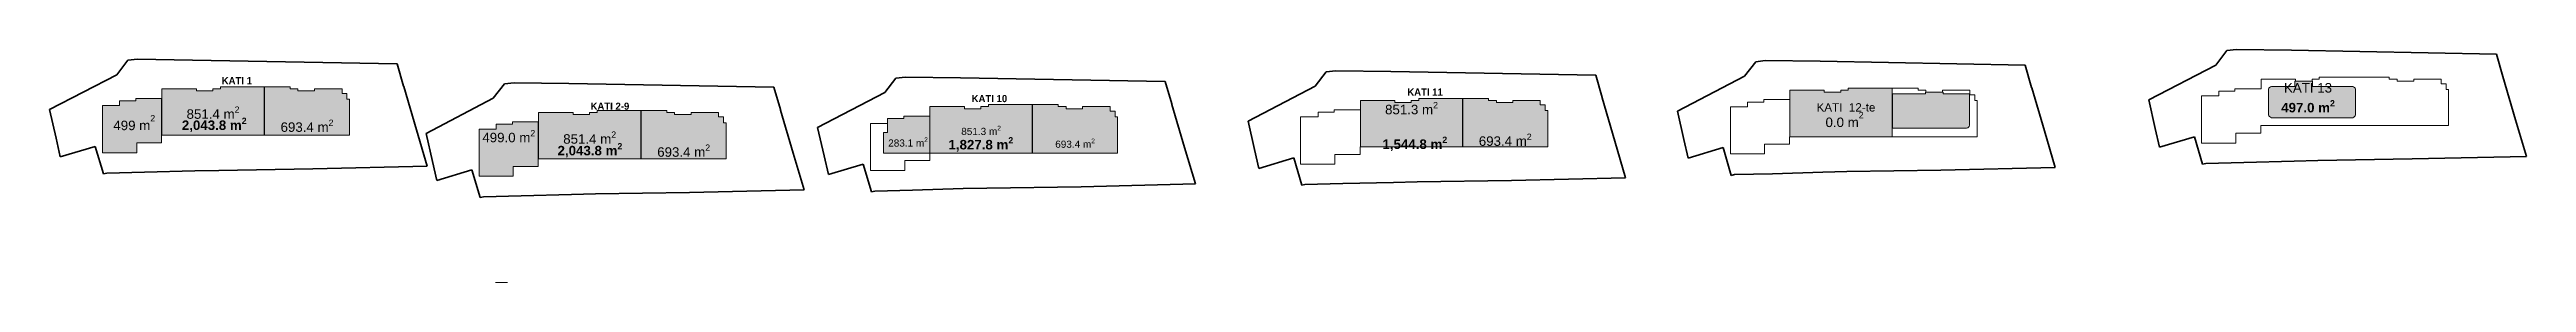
# Model space of a CAD drawing. Header units: metres. Extents: x 7423707 to 7427500, y 4706661 to 4708784.
# Drawn here: x 7426072 to 7427113, y 4707945 to 4708044 of the extents above; entities that cross this region are included whole.
import ezdxf

# ---------------------------------------------------------------- set-up
doc = ezdxf.new("R2010")
doc.units = ezdxf.units.M
doc.linetypes.add('1_300', pattern=[2010, 1059, -528, 0, -423])
for name, color, linetype, lineweight in [('0-PARCELAT-2018.01.16_Pen_No__101', 252, 'Continuous', 13), ('2D Drafting - General_Pen_No__1', 7, 'Continuous', 13), ('2D Drafting - General_Pen_No__100', 2, 'Continuous', 13), ('MURE_Pen_No__1', 7, 'Continuous', 13), ('TEKSTI_Pen_No__201', 7, 'Continuous', 30)]:
    doc.layers.add(name, color=color, linetype=linetype, lineweight=lineweight)
doc.layers.add('2D Drafting - General_Pen_No__3', color=7, linetype='Continuous', lineweight=18, true_color=0xff6600)
doc.layers.add('2D Drafting - General_Pen_No__8', color=7, linetype='Continuous', lineweight=35, true_color=0xa80f02)
doc.styles.add('GENERATED_STYLE_1', font='GOTHICB.TTF')
doc.styles.add('GENERATED_STYLE_2', font='arial.ttf')
doc.styles.add('GENERATED_STYLE_3', font='arialbd.ttf')

msp = doc.modelspace()

# ---------------------------------------------------------------- texts
at = {"layer": '2D Drafting - General_Pen_No__1', "color": 7, "linetype": 'Continuous', "lineweight": 13, "attachment_point": 2}
for s, insert, char_height, style in [('\\A1;{\\pqc;\\fArial|b0|i0|c0|p0;\\W1.000000;KATI 13}', (7427020.9, 4708029.5), 4, 'GENERATED_STYLE_1'), ('\\A1;{\\pqc;\\fArial|b0|i0|c0|p0;\\W1.000000;851.4 m\\fArial|b0|i0|c0|p0;\\W1.000000;\\A1{\\H.66x;\\S2^  ;}}', (7426140.4, 4708019.6), 4, 'GENERATED_STYLE_1'), ('\\A1;{\\pqc;\\fArial|b0|i0|c0|p0;\\W1.000000;851.3 m\\fArial|b0|i0|c0|p0;\\W1.000000;\\A1{\\H.66x;\\S2^  ;}}', (7426644.1, 4708021.5), 4, 'GENERATED_STYLE_1'), ('\\A1;{\\pqc;\\fArial|b0|i0|c0|p0;\\W1.000000;KATI  1\\fArial|b0|i0|c0|p0;\\W1.000000;2\\fArial|b0|i0|c0|p0;\\W1.000000;-te}', (7426826.7, 4708021), 3.5, 'GENERATED_STYLE_1'), ('\\A1;{\\pqc;\\fArial|b1|i0|c0|p0;\\W1.000000;497.0 m\\fArial|b1|i0|c0|p0;\\W1.000000;\\A1{\\H.66x;\\S2^  ;}}', (7427020.9, 4708022.3), 4, 'GENERATED_STYLE_2'), ('\\A1;{\\pqc;\\fArial|b1|i0|c0|p0;\\W1.000000;2,043.8 m\\fArial|b1|i0|c0|p0;\\W1.000000;\\A1{\\H.66x;\\S2^  ;}}', (7426140.9, 4708014.9), 4, 'GENERATED_STYLE_2'), ('\\A1;{\\pqc;\\fArial|b0|i0|c0|p0;\\W1.000000;693.4 m\\fArial|b0|i0|c0|p0;\\W1.000000;\\A1{\\H.66x;\\S2^  ;}}', (7426179.9, 4708014.1), 4, 'GENERATED_STYLE_1'), ('\\A1;{\\pqc;\\fArial|b0|i0|c0|p0;\\W1.000000;499.0 m\\fArial|b0|i0|c0|p0;\\W1.000000;\\A1{\\H.66x;\\S2^  ;}}', (7426264.7, 4708009.7), 4, 'GENERATED_STYLE_1'), ('\\A1;{\\pqc;\\fArial|b0|i0|c0|p0;\\W1.000000;851.4 m\\fArial|b0|i0|c0|p0;\\W1.000000;\\A1{\\H.66x;\\S2^  ;}}', (7426298.7, 4708009.1), 4, 'GENERATED_STYLE_1'), ('\\A1;{\\pqc;\\fArial|b0|i0|c0|p0;\\W1.000000;283.1 m\\fArial|b0|i0|c0|p0;\\W1.000000;\\A1{\\H.66x;\\S2^  ;}}', (7426432.5, 4708006.6), 3, 'GENERATED_STYLE_1'), ('\\A1;{\\pqc;\\fArial|b1|i0|c0|p0;\\W1.000000;1,827.8 m\\fArial|b1|i0|c0|p0;\\W1.000000;\\A1{\\H.66x;\\S2^  ;}}', (7426463.1, 4708006.7), 4, 'GENERATED_STYLE_2'), ('\\A1;{\\pqc;\\fArial|b0|i0|c0|p0;\\W1.000000;851.3 m\\fArial|b0|i0|c0|p0;\\W1.000000;\\A1{\\H.66x;\\S2^  ;}}', (7426463.2, 4708011.5), 3, 'GENERATED_STYLE_1'), ('\\A1;{\\pqc;\\fArial|b0|i0|c0|p0;\\W1.000000;693.4 m\\fArial|b0|i0|c0|p0;\\W1.000000;\\A1{\\H.66x;\\S2^  ;}}', (7426502.7, 4708006.1), 3, 'GENERATED_STYLE_1'), ('\\A1;{\\pqc;\\fArial|b1|i0|c0|p0;\\W1.000000;1,544.8 m\\fArial|b1|i0|c0|p0;\\W1.000000;\\A1{\\H.66x;\\S2^  ;}}', (7426645.5, 4708006.9), 4, 'GENERATED_STYLE_2'), ('\\A1;{\\pqc;\\fArial|b0|i0|c0|p0;\\W1.000000;693.4 m\\fArial|b0|i0|c0|p0;\\W1.000000;\\A1{\\H.66x;\\S2^  ;}}', (7426683.5, 4708008.2), 4, 'GENERATED_STYLE_1'), ('\\A1;{\\pqc;\\fArial|b1|i0|c0|p0;\\W1.000000;2,043.8 m\\fArial|b1|i0|c0|p0;\\W1.000000;\\A1{\\H.66x;\\S2^  ;}}', (7426298.8, 4708004.2), 4, 'GENERATED_STYLE_2'), ('\\A1;{\\pqc;\\fArial|b0|i0|c0|p0;\\W1.000000;693.4 m\\fArial|b0|i0|c0|p0;\\W1.000000;\\A1{\\H.66x;\\S2^  ;}}', (7426338.2, 4708003.6), 4, 'GENERATED_STYLE_1')]:
    msp.add_mtext(s, dxfattribs=dict(at, insert=insert, char_height=char_height, style=style))
at = {"layer": '2D Drafting - General_Pen_No__1', "color": 7, "lineweight": 13, "char_height": 4, "attachment_point": 7}
for s, insert, style in [('{\\fArial|b0|i0|c0|p0;0.0 m{\\H0.66x;\\S2^  ;}}', (7426818.1, 4708010.9), 'GENERATED_STYLE_2'), ('{\\fArial|b0|i0|c0|p34;499 m\\H0.66x;\\S2^  ;}', (7426098.5, 4708009.6), 'GENERATED_STYLE_1')]:
    msp.add_mtext(s, dxfattribs=dict(at, insert=insert, style=style))
at = {"layer": 'TEKSTI_Pen_No__201', "color": 7, "linetype": 'Continuous', "lineweight": 30, "char_height": 3, "attachment_point": 8, "style": 'GENERATED_STYLE_3'}
for s, insert in [('\\A1;{\\pqc;\\fCentury Gothic|b1|i0|c0|p0;\\W1.001260;KATI 1}', (7426150.4, 4708029)), ('\\A1;{\\pqc;\\fCentury Gothic|b1|i0|c0|p0;\\W1.001260;KATI \\fCentury Gothic|b1|i0|c0|p0;\\W1.001260;11}', (7426649.8, 4708024.2)), ('\\A1;{\\pqc;\\fCentury Gothic|b1|i0|c0|p0;\\W1.001260;KATI \\fCentury Gothic|b1|i0|c0|p0;\\W1.001260;2-9}', (7426307.2, 4708018.2)), ('\\A1;{\\pqc;\\fCentury Gothic|b1|i0|c0|p0;\\W1.001260;KATI \\fCentury Gothic|b1|i0|c0|p0;\\W1.001260;10}', (7426466.7, 4708021.4))]:
    msp.add_mtext(s, dxfattribs=dict(at, insert=insert))

# ---------------------------------------------------------------- hatches: boundary and pattern name
at = {"layer": '2D Drafting - General_Pen_No__100', "linetype": 'Continuous', "lineweight": 0, "true_color": 0x3f3f00}
h = msp.add_hatch(color=48, dxfattribs=at)
edge = h.paths.add_edge_path()
edge.add_line((7426803.1, 4708006.9), (7426846.1, 4708006.9))
edge.add_line((7426846.1, 4708006.9), (7426846.1, 4708010.5))
edge.add_line((7426846.1, 4708010.5), (7426846.1, 4708025))
edge.add_line((7426846.1, 4708025), (7426846.2, 4708025))
edge.add_line((7426846.2, 4708025), (7426846.2, 4708010.5))
edge.add_line((7426846.2, 4708010.5), (7426877.4, 4708010.5))
edge.add_arc((7426877.4, 4708011.7), 1.2, 270, 360)
edge.add_line((7426878.6, 4708011.7), (7426878.6, 4708022.2))
edge.add_line((7426878.6, 4708022.2), (7426878.6, 4708024.6))
edge.add_line((7426878.6, 4708024.6), (7426878.6, 4708025))
edge.add_line((7426878.6, 4708025), (7426867.5, 4708025))
edge.add_line((7426867.5, 4708025), (7426867.5, 4708025.6))
edge.add_line((7426867.5, 4708025.6), (7426867.2, 4708025.6))
edge.add_line((7426867.2, 4708025.6), (7426860.1, 4708025.6))
edge.add_line((7426860.1, 4708025.6), (7426860.1, 4708025))
edge.add_line((7426860.1, 4708025), (7426846.1, 4708025))
edge.add_line((7426846.1, 4708025), (7426846.1, 4708027.3))
edge.add_line((7426846.1, 4708027.3), (7426827.6, 4708027.3))
edge.add_line((7426827.6, 4708027.3), (7426827.6, 4708026.5))
edge.add_line((7426827.6, 4708026.5), (7426824.5, 4708026.5))
edge.add_line((7426824.5, 4708026.5), (7426824.5, 4708025.6))
edge.add_line((7426824.5, 4708025.6), (7426817.6, 4708025.6))
edge.add_line((7426817.6, 4708025.6), (7426817.6, 4708026.5))
edge.add_line((7426817.6, 4708026.5), (7426810.6, 4708026.5))
edge.add_line((7426810.6, 4708026.5), (7426803.1, 4708026.5))
edge.add_line((7426803.1, 4708026.5), (7426803.1, 4708022.5))
edge.add_line((7426803.1, 4708022.5), (7426803.1, 4708006.9))
h = msp.add_hatch(color=48, dxfattribs=at)
edge = h.paths.add_edge_path()
edge.add_line((7427005.5, 4708014.9), (7427039.7, 4708014.9))
edge.add_arc((7427039.1, 4708016.8), 1.95, 289.1778, 340.8222)
edge.add_line((7427040.9, 4708016.1), (7427040.9, 4708026.9))
edge.add_arc((7427038.7, 4708025.9), 2.48, 25.0211, 64.9789)
edge.add_line((7427039.7, 4708028.1), (7427022.8, 4708028.1))
edge.add_line((7427022.8, 4708028.1), (7427022.8, 4708030.3))
edge.add_line((7427022.8, 4708030.3), (7427015.4, 4708030.3))
edge.add_line((7427015.4, 4708030.3), (7427015.4, 4708028.1))
edge.add_line((7427015.4, 4708028.1), (7427005.5, 4708028.1))
edge.add_arc((7427005.8, 4708026.7), 1.52, 101.0451, 168.9549)
edge.add_line((7427004.3, 4708026.9), (7427004.3, 4708016.1))
edge.add_arc((7427006.2, 4708016.8), 1.98, 199.5703, 250.4297)
at = {"layer": '2D Drafting - General_Pen_No__3', "linetype": 'Continuous', "lineweight": 0, "true_color": 0x260f00}
for points in [[(7426118.9, 4708007.5), (7426118.9, 4708027.1), (7426133.4, 4708027.1), (7426133.4, 4708026.2), (7426140.3, 4708026.2), (7426140.3, 4708027.1), (7426143.5, 4708027.1), (7426143.5, 4708027.9), (7426161.9, 4708027.9), (7426161.9, 4708007.5)], [(7426172.8, 4708027.9), (7426172.8, 4708027.1), (7426176.1, 4708027.1), (7426176.1, 4708026.2), (7426183, 4708026.2), (7426183, 4708027.1), (7426194.6, 4708027.1), (7426194.6, 4708025.1), (7426196.7, 4708025.1), (7426196.7, 4708022.7), (7426197.7, 4708022.7), (7426197.7, 4708007.5), (7426162, 4708007.5), (7426162, 4708027.9)], [(7426093.9, 4708000.1), (7426108.3, 4708000.1), (7426108.3, 4708004.3), (7426118.8, 4708004.3), (7426118.8, 4708023), (7426108, 4708023), (7426108, 4708022), (7426101.1, 4708022), (7426101.1, 4708020), (7426093.9, 4708020), (7426093.9, 4708004.3)], [(7426277.2, 4707997.5), (7426277.2, 4708017.1), (7426291.7, 4708017.1), (7426291.7, 4708016.2), (7426298.6, 4708016.2), (7426298.6, 4708017.1), (7426301.8, 4708017.1), (7426301.8, 4708017.9), (7426320.2, 4708017.9), (7426320.2, 4707997.5)], [(7426331.1, 4708017.9), (7426331.1, 4708017.1), (7426334.4, 4708017.1), (7426334.4, 4708016.2), (7426341.3, 4708016.2), (7426341.3, 4708017.1), (7426352.9, 4708017.1), (7426352.9, 4708015.2), (7426355, 4708015.2), (7426355, 4708012.8), (7426356, 4708012.8), (7426356, 4707997.5), (7426320.3, 4707997.5), (7426320.3, 4708017.9)], [(7426441.7, 4708000), (7426441.7, 4708019.6), (7426456.2, 4708019.6), (7426456.2, 4708018.7), (7426463.1, 4708018.7), (7426463.1, 4708019.6), (7426466.3, 4708019.6), (7426466.3, 4708020.4), (7426484.7, 4708020.4), (7426484.7, 4708000)], [(7426495.6, 4708020.4), (7426495.6, 4708019.6), (7426498.9, 4708019.6), (7426498.9, 4708018.7), (7426505.8, 4708018.7), (7426505.8, 4708019.6), (7426517.4, 4708019.6), (7426517.4, 4708017.6), (7426519.5, 4708017.6), (7426519.5, 4708015.2), (7426520.5, 4708015.2), (7426520.5, 4708000), (7426484.8, 4708000), (7426484.8, 4708020.4)], [(7426622.6, 4708002.6), (7426622.6, 4708022.2), (7426637.1, 4708022.2), (7426637.1, 4708021.3), (7426644, 4708021.3), (7426644, 4708022.2), (7426647.2, 4708022.2), (7426647.2, 4708023), (7426665.6, 4708023), (7426665.6, 4708002.6)], [(7426676.4, 4708023), (7426676.4, 4708022.2), (7426679.8, 4708022.2), (7426679.8, 4708021.3), (7426686.7, 4708021.3), (7426686.7, 4708022.2), (7426698.2, 4708022.2), (7426698.2, 4708020.3), (7426700.3, 4708020.3), (7426700.3, 4708017.9), (7426701.4, 4708017.9), (7426701.4, 4708002.6), (7426665.7, 4708002.6), (7426665.7, 4708023)], [(7426252.2, 4707990.2), (7426266.6, 4707990.2), (7426266.6, 4707994.3), (7426277.1, 4707994.3), (7426277.1, 4708013.1), (7426266.3, 4708013.1), (7426266.3, 4708012.1), (7426259.4, 4708012.1), (7426259.4, 4708010.1), (7426252.2, 4708010.1), (7426252.2, 4707994.3)], [(7426422.2, 4708000), (7426441.6, 4708000), (7426441.6, 4708015.5), (7426430.8, 4708015.5), (7426430.8, 4708014.5), (7426423.9, 4708014.5), (7426423.9, 4708008.7), (7426422.2, 4708008.7)]]:
    msp.add_hatch(color=28, dxfattribs=at).paths.add_polyline_path(points)

# ---------------------------------------------------------------- linework, layer by layer
at = {"layer": '0-PARCELAT-2018.01.16_Pen_No__101', "color": 252, "linetype": 'Continuous', "lineweight": 13}
msp.add_line((7426259.1, 4707945.4), (7426264.1, 4707945.4), dxfattribs=at)
at = {"layer": '2D Drafting - General_Pen_No__1', "color": 7, "linetype": 'Continuous', "lineweight": 13, "flags": 128}
for points in [[(7426118.9, 4708007.5), (7426118.9, 4708027.1), (7426133.4, 4708027.1), (7426133.4, 4708026.2), (7426140.3, 4708026.2), (7426140.3, 4708027.1), (7426143.5, 4708027.1), (7426143.5, 4708027.9), (7426161.9, 4708027.9), (7426161.9, 4708007.5)], [(7426172.8, 4708027.9), (7426172.8, 4708027.1), (7426176.1, 4708027.1), (7426176.1, 4708026.2), (7426183, 4708026.2), (7426183, 4708027.1), (7426194.6, 4708027.1), (7426194.6, 4708025.1), (7426196.7, 4708025.1), (7426196.7, 4708022.7), (7426197.7, 4708022.7), (7426197.7, 4708007.5), (7426162, 4708007.5), (7426162, 4708027.9)], [(7426093.9, 4708000.1), (7426108.3, 4708000.1), (7426108.3, 4708004.3), (7426118.8, 4708004.3), (7426118.8, 4708023), (7426108, 4708023), (7426108, 4708022), (7426101.1, 4708022), (7426101.1, 4708020), (7426093.9, 4708020), (7426093.9, 4708004.3)], [(7426277.2, 4707997.5), (7426277.2, 4708017.1), (7426291.7, 4708017.1), (7426291.7, 4708016.2), (7426298.6, 4708016.2), (7426298.6, 4708017.1), (7426301.8, 4708017.1), (7426301.8, 4708017.9), (7426320.2, 4708017.9), (7426320.2, 4707997.5)], [(7426331.1, 4708017.9), (7426331.1, 4708017.1), (7426334.4, 4708017.1), (7426334.4, 4708016.2), (7426341.3, 4708016.2), (7426341.3, 4708017.1), (7426352.9, 4708017.1), (7426352.9, 4708015.2), (7426355, 4708015.2), (7426355, 4708012.8), (7426356, 4708012.8), (7426356, 4707997.5), (7426320.3, 4707997.5), (7426320.3, 4708017.9)], [(7426441.7, 4708000), (7426441.7, 4708019.6), (7426456.2, 4708019.6), (7426456.2, 4708018.7), (7426463.1, 4708018.7), (7426463.1, 4708019.6), (7426466.3, 4708019.6), (7426466.3, 4708020.4), (7426484.7, 4708020.4), (7426484.7, 4708000)], [(7426495.6, 4708020.4), (7426495.6, 4708019.6), (7426498.9, 4708019.6), (7426498.9, 4708018.7), (7426505.8, 4708018.7), (7426505.8, 4708019.6), (7426517.4, 4708019.6), (7426517.4, 4708017.6), (7426519.5, 4708017.6), (7426519.5, 4708015.2), (7426520.5, 4708015.2), (7426520.5, 4708000), (7426484.8, 4708000), (7426484.8, 4708020.4)], [(7426622.6, 4708002.6), (7426622.6, 4708022.2), (7426637.1, 4708022.2), (7426637.1, 4708021.3), (7426644, 4708021.3), (7426644, 4708022.2), (7426647.2, 4708022.2), (7426647.2, 4708023), (7426665.6, 4708023), (7426665.6, 4708002.6)], [(7426676.4, 4708023), (7426676.4, 4708022.2), (7426679.8, 4708022.2), (7426679.8, 4708021.3), (7426686.7, 4708021.3), (7426686.7, 4708022.2), (7426698.2, 4708022.2), (7426698.2, 4708020.3), (7426700.3, 4708020.3), (7426700.3, 4708017.9), (7426701.4, 4708017.9), (7426701.4, 4708002.6), (7426665.7, 4708002.6), (7426665.7, 4708023)], [(7426252.2, 4707990.2), (7426266.6, 4707990.2), (7426266.6, 4707994.3), (7426277.1, 4707994.3), (7426277.1, 4708013.1), (7426266.3, 4708013.1), (7426266.3, 4708012.1), (7426259.4, 4708012.1), (7426259.4, 4708010.1), (7426252.2, 4708010.1), (7426252.2, 4707994.3)], [(7426422.2, 4708000), (7426441.6, 4708000), (7426441.6, 4708015.5), (7426430.8, 4708015.5), (7426430.8, 4708014.5), (7426423.9, 4708014.5), (7426423.9, 4708008.7), (7426422.2, 4708008.7)]]:
    msp.add_lwpolyline(points, close=True, dxfattribs=at)
for points in [[(7426803.1, 4708006.9), (7426846.1, 4708006.9), (7426846.1, 4708010.5), (7426846.1, 4708025), (7426846.2, 4708025), (7426846.2, 4708010.5), (7426877.4, 4708010.5, 0.414214), (7426878.6, 4708011.7), (7426878.6, 4708022.2), (7426878.6, 4708024.6), (7426878.6, 4708025), (7426867.5, 4708025), (7426867.5, 4708025.6), (7426867.2, 4708025.6), (7426860.1, 4708025.6), (7426860.1, 4708025), (7426846.1, 4708025), (7426846.1, 4708027.3), (7426827.6, 4708027.3), (7426827.6, 4708026.5), (7426824.5, 4708026.5), (7426824.5, 4708025.6), (7426817.6, 4708025.6), (7426817.6, 4708026.5), (7426810.6, 4708026.5), (7426803.1, 4708026.5), (7426803.1, 4708022.5)], [(7427005.5, 4708014.9), (7427039.7, 4708014.9, 0.229234), (7427040.9, 4708016.1), (7427040.9, 4708026.9, 0.176137), (7427039.7, 4708028.1), (7427022.8, 4708028.1), (7427022.8, 4708030.3), (7427015.4, 4708030.3), (7427015.4, 4708028.1), (7427005.5, 4708028.1, 0.305301), (7427004.3, 4708026.9), (7427004.3, 4708016.1, 0.225632)]]:
    msp.add_lwpolyline(points, format="xyb", close=True, dxfattribs=at)
at = {"layer": '2D Drafting - General_Pen_No__8', "color": 14, "linetype": '1_300', "lineweight": 35, "true_color": 0xa80f02}
for points in [[(7426071.7, 4708018.3), (7426074.4, 4708006.3), (7426076.2, 4707998.4), (7426090.9, 4708002.8), (7426094.3, 4707991.2), (7426095.7, 4707991.5), (7426111.6, 4707991.9), (7426132.8, 4707992.5), (7426142.8, 4707992.7), (7426182.4, 4707993.3), (7426230.4, 4707994.5), (7426225.9, 4708009.8), (7426220.6, 4708028), (7426220.5, 4708028.2), (7426217.8, 4708037.6), (7426131.7, 4708039.2), (7426108.6, 4708039.5), (7426104.6, 4708039.1), (7426099.9, 4708033)], [(7426755.9, 4708017.7), (7426758.6, 4708005.7), (7426760.4, 4707997.8), (7426775.1, 4708002.3), (7426778.5, 4707990.6), (7426779.9, 4707990.9), (7426795.8, 4707991.3), (7426817, 4707991.9), (7426827, 4707992.2), (7426866.6, 4707992.8), (7426914.6, 4707993.9), (7426910.1, 4708009.3), (7426904.8, 4708027.5), (7426904.7, 4708027.6), (7426902, 4708037), (7426815.9, 4708038.7), (7426792.8, 4708039), (7426788.8, 4708038.5), (7426784.1, 4708032.4)], [(7426954, 4708022.4), (7426956.7, 4708010.4), (7426958.5, 4708002.5), (7426973.2, 4708006.9), (7426976.6, 4707995.3), (7426977.9, 4707995.6), (7426993.9, 4707996), (7427015.1, 4707996.6), (7427025, 4707996.9), (7427064.7, 4707997.5), (7427112.7, 4707998.6), (7427108.1, 4708014), (7427102.8, 4708032.2), (7427102.8, 4708032.3), (7427100.1, 4708041.7), (7427013.9, 4708043.3), (7426990.8, 4708043.7), (7426986.8, 4708043.2), (7426982.1, 4708037.1)], [(7426230, 4708008.3), (7426232.7, 4707996.4), (7426234.5, 4707988.4), (7426249.2, 4707992.9), (7426252.6, 4707981.3), (7426254, 4707981.5), (7426269.9, 4707982), (7426291.1, 4707982.5), (7426301.1, 4707982.8), (7426340.7, 4707983.4), (7426388.8, 4707984.5), (7426384.2, 4707999.9), (7426378.9, 4708018.1), (7426378.9, 4708018.3), (7426376.1, 4708027.7), (7426290, 4708029.3), (7426266.9, 4708029.6), (7426262.9, 4708029.1), (7426258.2, 4708023.1)], [(7426394.5, 4708010.8), (7426397.2, 4707998.8), (7426399, 4707990.9), (7426413.7, 4707995.3), (7426417.1, 4707983.7), (7426418.5, 4707984), (7426434.4, 4707984.4), (7426455.7, 4707985), (7426465.6, 4707985.2), (7426505.2, 4707985.8), (7426553.3, 4707987), (7426548.7, 4708002.3), (7426543.4, 4708020.5), (7426543.4, 4708020.7), (7426540.6, 4708030.1), (7426454.5, 4708031.7), (7426431.4, 4708032), (7426427.4, 4708031.6), (7426422.7, 4708025.5)], [(7426575.4, 4708013.5), (7426578.1, 4708001.5), (7426579.9, 4707993.5), (7426594.6, 4707998), (7426598, 4707986.4), (7426599.3, 4707986.7), (7426615.3, 4707987.1), (7426636.5, 4707987.6), (7426646.5, 4707987.9), (7426686.1, 4707988.5), (7426734.1, 4707989.6), (7426729.6, 4708005), (7426724.3, 4708023.2), (7426724.2, 4708023.4), (7426721.5, 4708032.8), (7426635.4, 4708034.4), (7426612.3, 4708034.7), (7426608.3, 4708034.2), (7426603.6, 4708028.2)]]:
    msp.add_lwpolyline(points, close=True, dxfattribs=at)
at = {"layer": 'MURE_Pen_No__1', "color": 7, "linetype": 'Continuous', "lineweight": 13}
for points in [[(7426778.1, 4707999.6), (7426792.5, 4707999.6), (7426792.5, 4708003.7), (7426803, 4708003.7), (7426803, 4708006.9), (7426881.9, 4708006.9), (7426881.9, 4708022.2), (7426880.9, 4708022.2), (7426880.9, 4708024.6), (7426878.8, 4708024.6), (7426878.8, 4708026.5), (7426875, 4708026.5), (7426867.2, 4708026.5), (7426867.2, 4708025.6), (7426860.3, 4708025.6), (7426860.3, 4708026.5), (7426857, 4708026.5), (7426857, 4708027.3), (7426827.6, 4708027.3), (7426827.6, 4708026.5), (7426824.5, 4708026.5), (7426824.5, 4708025.6), (7426817.6, 4708025.6), (7426817.6, 4708026.5), (7426810.6, 4708026.5), (7426803.1, 4708026.5), (7426803.1, 4708022.5), (7426792.2, 4708022.5), (7426792.2, 4708021.5), (7426785.3, 4708021.5), (7426785.3, 4708019.5), (7426782.3, 4708019.5), (7426778.1, 4708019.5), (7426778.1, 4708018.1)], [(7426803.1, 4708006.9), (7426881.9, 4708006.9), (7426881.9, 4708022.2), (7426880.9, 4708022.2), (7426880.9, 4708024.6), (7426878.8, 4708024.6), (7426878.8, 4708026.5), (7426875, 4708026.5), (7426867.2, 4708026.5), (7426867.2, 4708025.6), (7426860.3, 4708025.6), (7426860.3, 4708026.5), (7426857, 4708026.5), (7426857, 4708027.3), (7426827.6, 4708027.3), (7426827.6, 4708026.5), (7426824.5, 4708026.5), (7426824.5, 4708025.6), (7426817.6, 4708025.6), (7426817.6, 4708026.5), (7426810.6, 4708026.5), (7426803.1, 4708026.5), (7426803.1, 4708022.5)], [(7426976.1, 4708004.2), (7426990.5, 4708004.2), (7426990.5, 4708008.4), (7427001.1, 4708008.4), (7427001.1, 4708011.6), (7427080, 4708011.6), (7427080, 4708026.8), (7427078.9, 4708026.8), (7427078.9, 4708029.2), (7427076.8, 4708029.2), (7427076.8, 4708031.2), (7427073, 4708031.2), (7427065.3, 4708031.2), (7427065.3, 4708030.3), (7427058.4, 4708030.3), (7427058.4, 4708031.2), (7427055, 4708031.2), (7427055, 4708032), (7427025.6, 4708032), (7427025.6, 4708031.2), (7427022.6, 4708031.2), (7427022.6, 4708030.3), (7427015.7, 4708030.3), (7427015.7, 4708031.2), (7427008.6, 4708031.2), (7427001.2, 4708031.2), (7427001.2, 4708027.1), (7426990.2, 4708027.1), (7426990.2, 4708026.1), (7426983.4, 4708026.1), (7426983.4, 4708024.1), (7426980.4, 4708024.1), (7426976.1, 4708024.1), (7426976.1, 4708022.8)], [(7426416.7, 4707992.6), (7426431.1, 4707992.6), (7426431.1, 4707996.8), (7426441.6, 4707996.8), (7426441.6, 4708000), (7426520.5, 4708000), (7426520.5, 4708015.2), (7426519.5, 4708015.2), (7426519.5, 4708017.6), (7426517.4, 4708017.6), (7426517.4, 4708019.6), (7426513.6, 4708019.6), (7426505.8, 4708019.6), (7426505.8, 4708018.7), (7426498.9, 4708018.7), (7426498.9, 4708019.6), (7426495.6, 4708019.6), (7426495.6, 4708020.4), (7426466.3, 4708020.4), (7426466.3, 4708019.6), (7426463.1, 4708019.6), (7426463.1, 4708018.7), (7426456.2, 4708018.7), (7426456.2, 4708019.6), (7426449.2, 4708019.6), (7426441.7, 4708019.6), (7426441.7, 4708015.5), (7426430.8, 4708015.5), (7426430.8, 4708014.5), (7426423.9, 4708014.5), (7426423.9, 4708012.5), (7426420.9, 4708012.5), (7426416.7, 4708012.5), (7426416.7, 4708011.2)], [(7426597.5, 4707995.3), (7426611.9, 4707995.3), (7426611.9, 4707999.4), (7426622.5, 4707999.4), (7426622.5, 4708002.6), (7426701.4, 4708002.6), (7426701.4, 4708017.9), (7426700.3, 4708017.9), (7426700.3, 4708020.3), (7426698.2, 4708020.3), (7426698.2, 4708022.2), (7426694.4, 4708022.2), (7426686.7, 4708022.2), (7426686.7, 4708021.3), (7426679.8, 4708021.3), (7426679.8, 4708022.2), (7426676.4, 4708022.2), (7426676.4, 4708023), (7426647.2, 4708023), (7426647.2, 4708022.2), (7426644, 4708022.2), (7426644, 4708021.3), (7426637.1, 4708021.3), (7426637.1, 4708022.2), (7426630, 4708022.2), (7426622.6, 4708022.2), (7426622.6, 4708018.2), (7426611.6, 4708018.2), (7426611.6, 4708017.2), (7426604.8, 4708017.2), (7426604.8, 4708015.2), (7426601.8, 4708015.2), (7426597.5, 4708015.2), (7426597.5, 4708013.8)]]:
    msp.add_lwpolyline(points, close=True, dxfattribs=at)

msp.set_redraw_order([(e.dxf.handle, doc.entitydb.next_handle()) for e in msp.query("TEXT MTEXT ATTDEF DIMENSION ARC_DIMENSION")])  # texts and dimensions are drawn at this point

doc.saveas('drawing.dxf')
